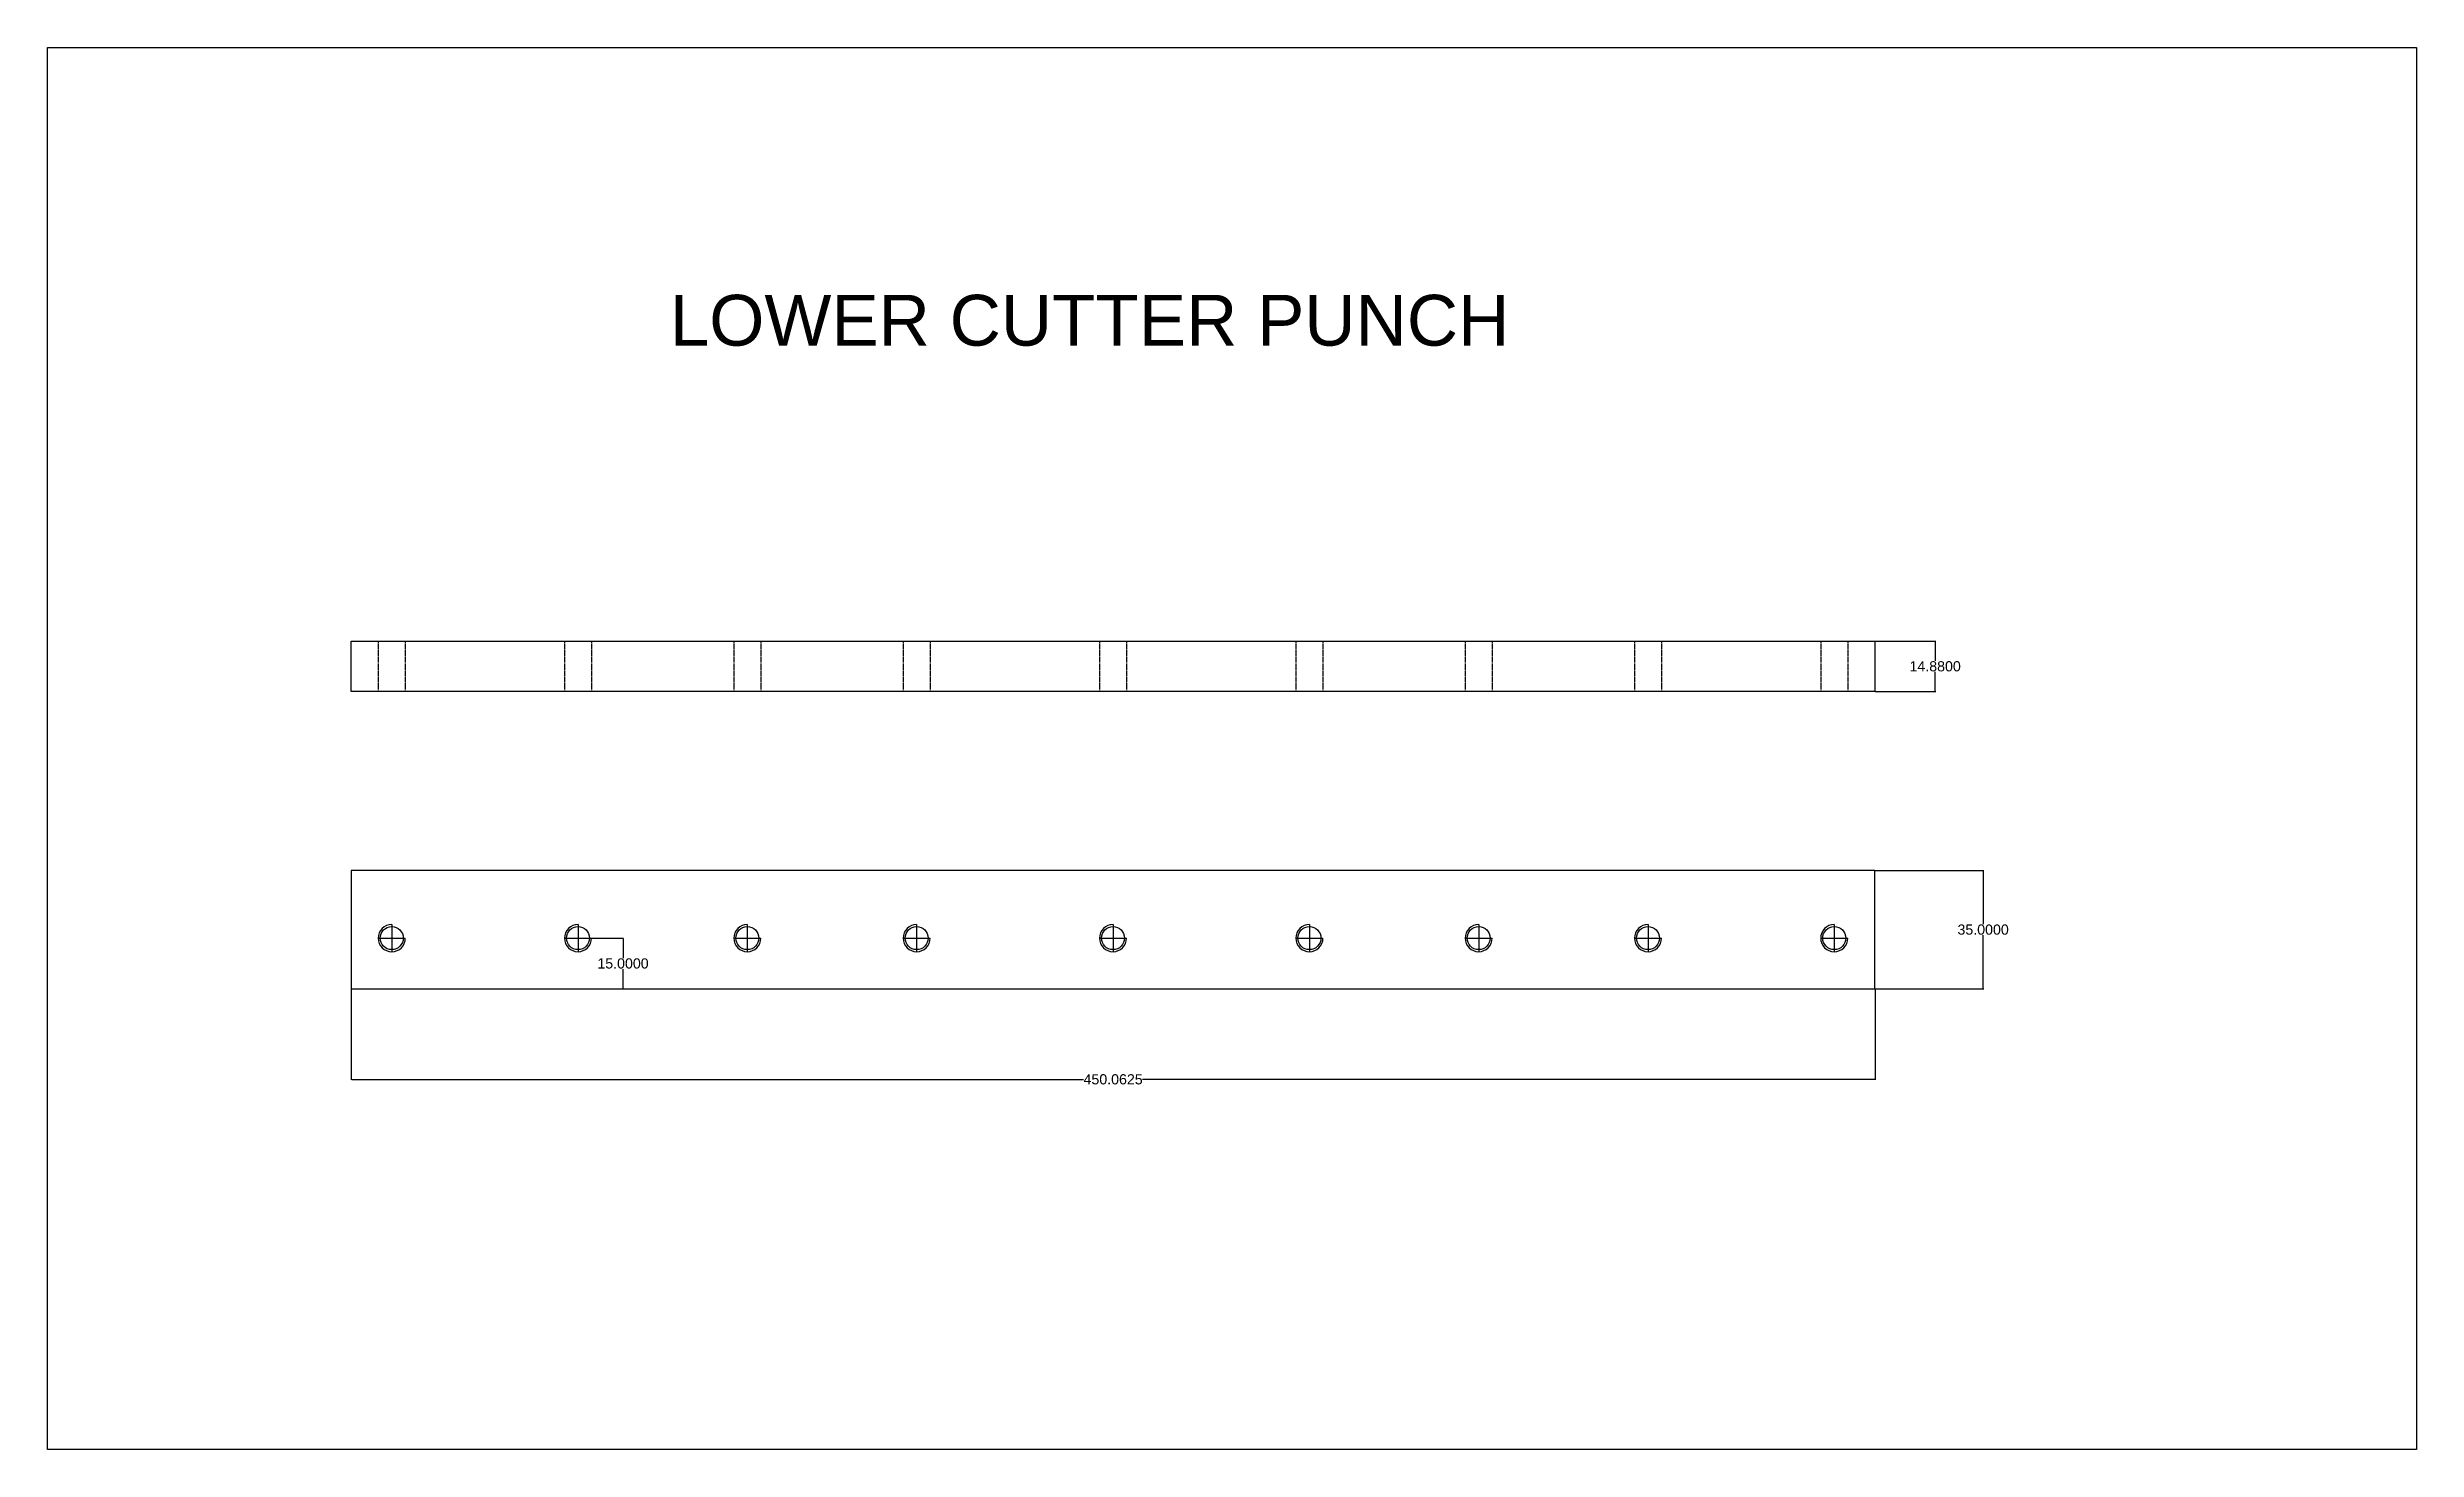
# Model space of a CAD drawing. Header units: inches. Extents: x -68 to 1497, y -231 to 183.
# Drawn here: x 797 to 1497, y -231 to 183 of the extents above; entities that cross this region are included whole.
import ezdxf

# ---------------------------------------------------------------- set-up
doc = ezdxf.new("R2010")
doc.units = ezdxf.units.IN
doc.header["$MEASUREMENT"] = 0
doc.linetypes.add('HIDDEN', pattern=[0.375, 0.25, -0.125])
doc.styles.get("Standard").update_dxf_attribs({"font": 'arial.ttf'})
doc.dimstyles.get("Standard").update_dxf_attribs({"dimtxt": 0.18, "dimasz": 0.18, "dimexe": 0.18, "dimexo": 0.0625, "dimgap": 0.09, "dimtad": 0, "dimtih": 1, "dimtoh": 1, "dimdec": 4, "dimzin": 0, "dimdsep": 46, "dimtxsty": 'Standard', "dimcen": 0.09, "dimadec": 0, "dimazin": 0, "dimtfac": 1, "dimtdec": 4, "dimtofl": 0, "dimtmove": 0, "dimatfit": 3, "dimfxl": 1, "dimtolj": 1, "dimtzin": 0, "dimarcsym": 0})

msp = doc.modelspace()

# ---------------------------------------------------------------- texts
at = {"insert": (980.66425, 110.22282), "char_height": 15, "width": 314.6491299, "attachment_point": 1}
msp.add_mtext('{LOWER CUTTER PUNCH}', dxfattribs=at)

# ---------------------------------------------------------------- blocks, each defined once
blk = doc.blocks.new('*D5')
at = {"color": 0, "lineweight": -2}
for p, q in [((1336.63, 7.95), (1354.55, 7.95)), ((1354.37, 7.77), (1354.37, 2.14)), ((1336.63, -6.93), (1354.55, -6.93)), ((1354.37, -6.75), (1354.37, -1.11))]:
    blk.add_line(p, q, dxfattribs=at)
at = {"color": 0}
for points in [[(1354.4, 7.77), (1354.34, 7.77), (1354.37, 7.95)], [(1354.34, -6.75), (1354.4, -6.75), (1354.37, -6.93)]]:
    blk.add_solid(points, dxfattribs=at)
at = {"layer": 'Defpoints', "color": 0}
for p in [(1336.57, 7.95), (1336.57, -6.93), (1354.37, -6.93)]:
    blk.add_point(p, dxfattribs=at)
at = {"color": 0, "insert": (1354.37, 0.51), "char_height": 3, "attachment_point": 5}
blk.add_mtext('\\A1;14.8800', dxfattribs=at)
blk = doc.blocks.new('*D6')
at = {"color": 0, "lineweight": -2}
for p, q in [((1336.63, -59.74), (1368.72, -59.74)), ((1368.54, -59.92), (1368.54, -75.62)), ((1368.54, -94.56), (1368.54, -78.87)), ((1336.63, -94.74), (1368.72, -94.74))]:
    blk.add_line(p, q, dxfattribs=at)
at = {"color": 0}
for points in [[(1368.57, -59.92), (1368.51, -59.92), (1368.54, -59.74)], [(1368.51, -94.56), (1368.57, -94.56), (1368.54, -94.74)]]:
    blk.add_solid(points, dxfattribs=at)
at = {"layer": 'Defpoints', "color": 0}
for p in [(1336.57, -59.74), (1336.57, -94.74), (1368.54, -94.74)]:
    blk.add_point(p, dxfattribs=at)
at = {"color": 0, "insert": (1368.54, -77.24), "char_height": 3, "attachment_point": 5}
blk.add_mtext('\\A1;35.0000', dxfattribs=at)
blk = doc.blocks.new('*D7')
at = {"color": 0, "lineweight": -2}
for p, q in [((886.57, -94.81), (886.57, -121.64)), ((1336.63, -94.81), (1336.63, -121.64)), ((886.75, -121.46), (1102.89, -121.46)), ((1336.45, -121.46), (1120.31, -121.46))]:
    blk.add_line(p, q, dxfattribs=at)
at = {"color": 0}
for points in [[(886.75, -121.43), (886.75, -121.49), (886.57, -121.46)], [(1336.45, -121.49), (1336.45, -121.43), (1336.63, -121.46)]]:
    blk.add_solid(points, dxfattribs=at)
at = {"layer": 'Defpoints', "color": 0}
for p in [(886.57, -94.74), (1336.63, -94.74), (886.57, -121.46)]:
    blk.add_point(p, dxfattribs=at)
at = {"color": 0, "insert": (1111.6, -121.46), "char_height": 3, "attachment_point": 5}
blk.add_mtext('\\A1;450.0625', dxfattribs=at)
blk = doc.blocks.new('*D8')
at = {"color": 0, "lineweight": -2}
for p, q in [((953.63, -79.74), (967.04, -79.74)), ((966.86, -79.92), (966.86, -85.62)), ((966.86, -94.56), (966.86, -88.87)), ((953.63, -94.74), (967.04, -94.74))]:
    blk.add_line(p, q, dxfattribs=at)
at = {"color": 0}
for points in [[(966.89, -79.92), (966.83, -79.92), (966.86, -79.74)], [(966.83, -94.56), (966.89, -94.56), (966.86, -94.74)]]:
    blk.add_solid(points, dxfattribs=at)
at = {"layer": 'Defpoints', "color": 0}
for p in [(953.57, -79.74), (953.57, -94.74), (966.86, -94.74)]:
    blk.add_point(p, dxfattribs=at)
at = {"color": 0, "insert": (966.86, -87.24), "char_height": 3, "attachment_point": 5}
blk.add_mtext('\\A1;15.0000', dxfattribs=at)

# ---------------------------------------------------------------- dimensions: what is measured, and where the dimension line sits
at = {"color": 2}
for base, p1, p2, picture, middle in [((1354.37381, -6.92555), (1336.56955, 7.95445), (1336.56955, -6.92555), '*D5', (1354.37381, 0.51445)), ((1368.54155, -94.74411), (1336.56955, -59.74411), (1336.56955, -94.74411), '*D6', (1368.54155, -77.24411)), ((966.85936, -94.74411), (953.56955, -79.74411), (953.56955, -94.74411), '*D8', (966.85936, -87.24411))]:
    dim = msp.add_linear_dim(base=base, p1=p1, p2=p2, angle=90, dimstyle='Standard', override={"dimtxt": 3, "dimlfac": 1}, dxfattribs=at)
    dim.commit()
    dim.dimension.update_dxf_attribs({"geometry": picture, "text_midpoint": middle})
dim = msp.add_linear_dim(base=(886.56955, -121.45537), p1=(1336.63205, -94.74411), p2=(886.56955, -94.74411), dimstyle='Standard', override={"dimtxt": 3, "dimlfac": 1}, dxfattribs=at)
dim.commit()
dim.dimension.update_dxf_attribs({"geometry": '*D7', "text_midpoint": (1111.6008, -121.45537)})

# ---------------------------------------------------------------- linework, layer by layer
for p, q in [((796.86204, 183.30227), (1496.55985, 183.30227)), ((796.86204, -230.79436), (796.86204, 183.30227)), ((1496.55985, 183.30227), (1496.55985, -230.79436)), ((886.56955, 7.95445), (1336.56955, 7.95445)), ((886.56955, -6.92555), (886.56955, 7.95445)), ((1336.56955, 7.95445), (1336.56955, -6.92555)), ((1336.56955, -6.92555), (886.56955, -6.92555)), ((886.56955, -59.74411), (886.56955, -94.74411)), ((1336.56955, -59.74411), (886.56955, -59.74411)), ((1336.56955, -94.74411), (1336.56955, -59.74411)), ((886.56955, -94.74411), (1336.56955, -94.74411)), ((1496.55985, -230.79436), (796.86204, -230.79436))]:
    msp.add_line(p, q)
at = {"color": 1, "linetype": 'HIDDEN'}
for p, q in [((894.56955, 7.95445), (894.56955, -6.92555)), ((902.56955, 7.95445), (902.56955, -6.92555)), ((949.56955, 7.95445), (949.56955, -6.92555)), ((957.56955, 7.95445), (957.56955, -6.92555)), ((999.56955, 7.95445), (999.56955, -6.92555)), ((1007.56955, 7.95445), (1007.56955, -6.92555)), ((1049.56955, 7.95445), (1049.56955, -6.92555)), ((1057.56955, 7.95445), (1057.56955, -6.92555)), ((1107.56955, 7.95445), (1107.56955, -6.92555)), ((1115.56955, 7.95445), (1115.56955, -6.92555)), ((1165.56955, 7.95445), (1165.56955, -6.92555)), ((1173.56955, 7.95445), (1173.56955, -6.92555)), ((1215.56955, 7.95445), (1215.56955, -6.92555)), ((1223.56955, 7.95445), (1223.56955, -6.92555)), ((1265.56955, 7.95445), (1265.56955, -6.92555)), ((1273.56955, 7.95445), (1273.56955, -6.92555)), ((1320.56955, 7.95445), (1320.56955, -6.92555)), ((1328.56955, 7.95445), (1328.56955, -6.92555))]:
    msp.add_line(p, q, dxfattribs=at)
at = {"color": 1}
for p, q in [((898.56955, -75.74411), (898.56955, -83.74411)), ((953.56955, -75.74411), (953.56955, -83.74411)), ((1003.56955, -75.74411), (1003.56955, -83.74411)), ((1053.56955, -75.74411), (1053.56955, -83.74411)), ((1111.56955, -75.74411), (1111.56955, -83.74411)), ((1169.56955, -75.74411), (1169.56955, -83.74411)), ((1219.56955, -75.74411), (1219.56955, -83.74411)), ((1269.56955, -75.74411), (1269.56955, -83.74411)), ((1324.56955, -75.74411), (1324.56955, -83.74411)), ((894.56955, -79.74411), (902.56955, -79.74411)), ((949.56955, -79.74411), (957.56955, -79.74411)), ((999.56955, -79.74411), (1007.56955, -79.74411)), ((1049.56955, -79.74411), (1057.56955, -79.74411)), ((1107.56955, -79.74411), (1115.56955, -79.74411)), ((1165.56955, -79.74411), (1173.56955, -79.74411)), ((1215.56955, -79.74411), (1223.56955, -79.74411)), ((1265.56955, -79.74411), (1273.56955, -79.74411)), ((1320.56955, -79.74411), (1328.56955, -79.74411))]:
    msp.add_line(p, q, dxfattribs=at)
for centre in [(898.56955, -79.74411), (953.56955, -79.74411), (1003.56955, -79.74411), (1053.56955, -79.74411), (1111.56955, -79.74411), (1169.56955, -79.74411), (1219.56955, -79.74411), (1269.56955, -79.74411), (1324.56955, -79.74411)]:
    msp.add_circle(centre, 3.4, dxfattribs=at)
for centre in [(898.56955, -79.74411), (953.56955, -79.74411), (1003.56955, -79.74411), (1053.56955, -79.74411), (1111.56955, -79.74411), (1169.56955, -79.74411), (1219.56955, -79.74411), (1269.56955, -79.74411), (1324.56955, -79.74411)]:
    msp.add_arc(centre, 4, 90, 0, dxfattribs=at)

msp.set_redraw_order([(e.dxf.handle, doc.entitydb.next_handle()) for e in msp.query("TEXT MTEXT ATTDEF DIMENSION ARC_DIMENSION")])  # texts and dimensions are drawn at this point

doc.saveas('drawing.dxf')
